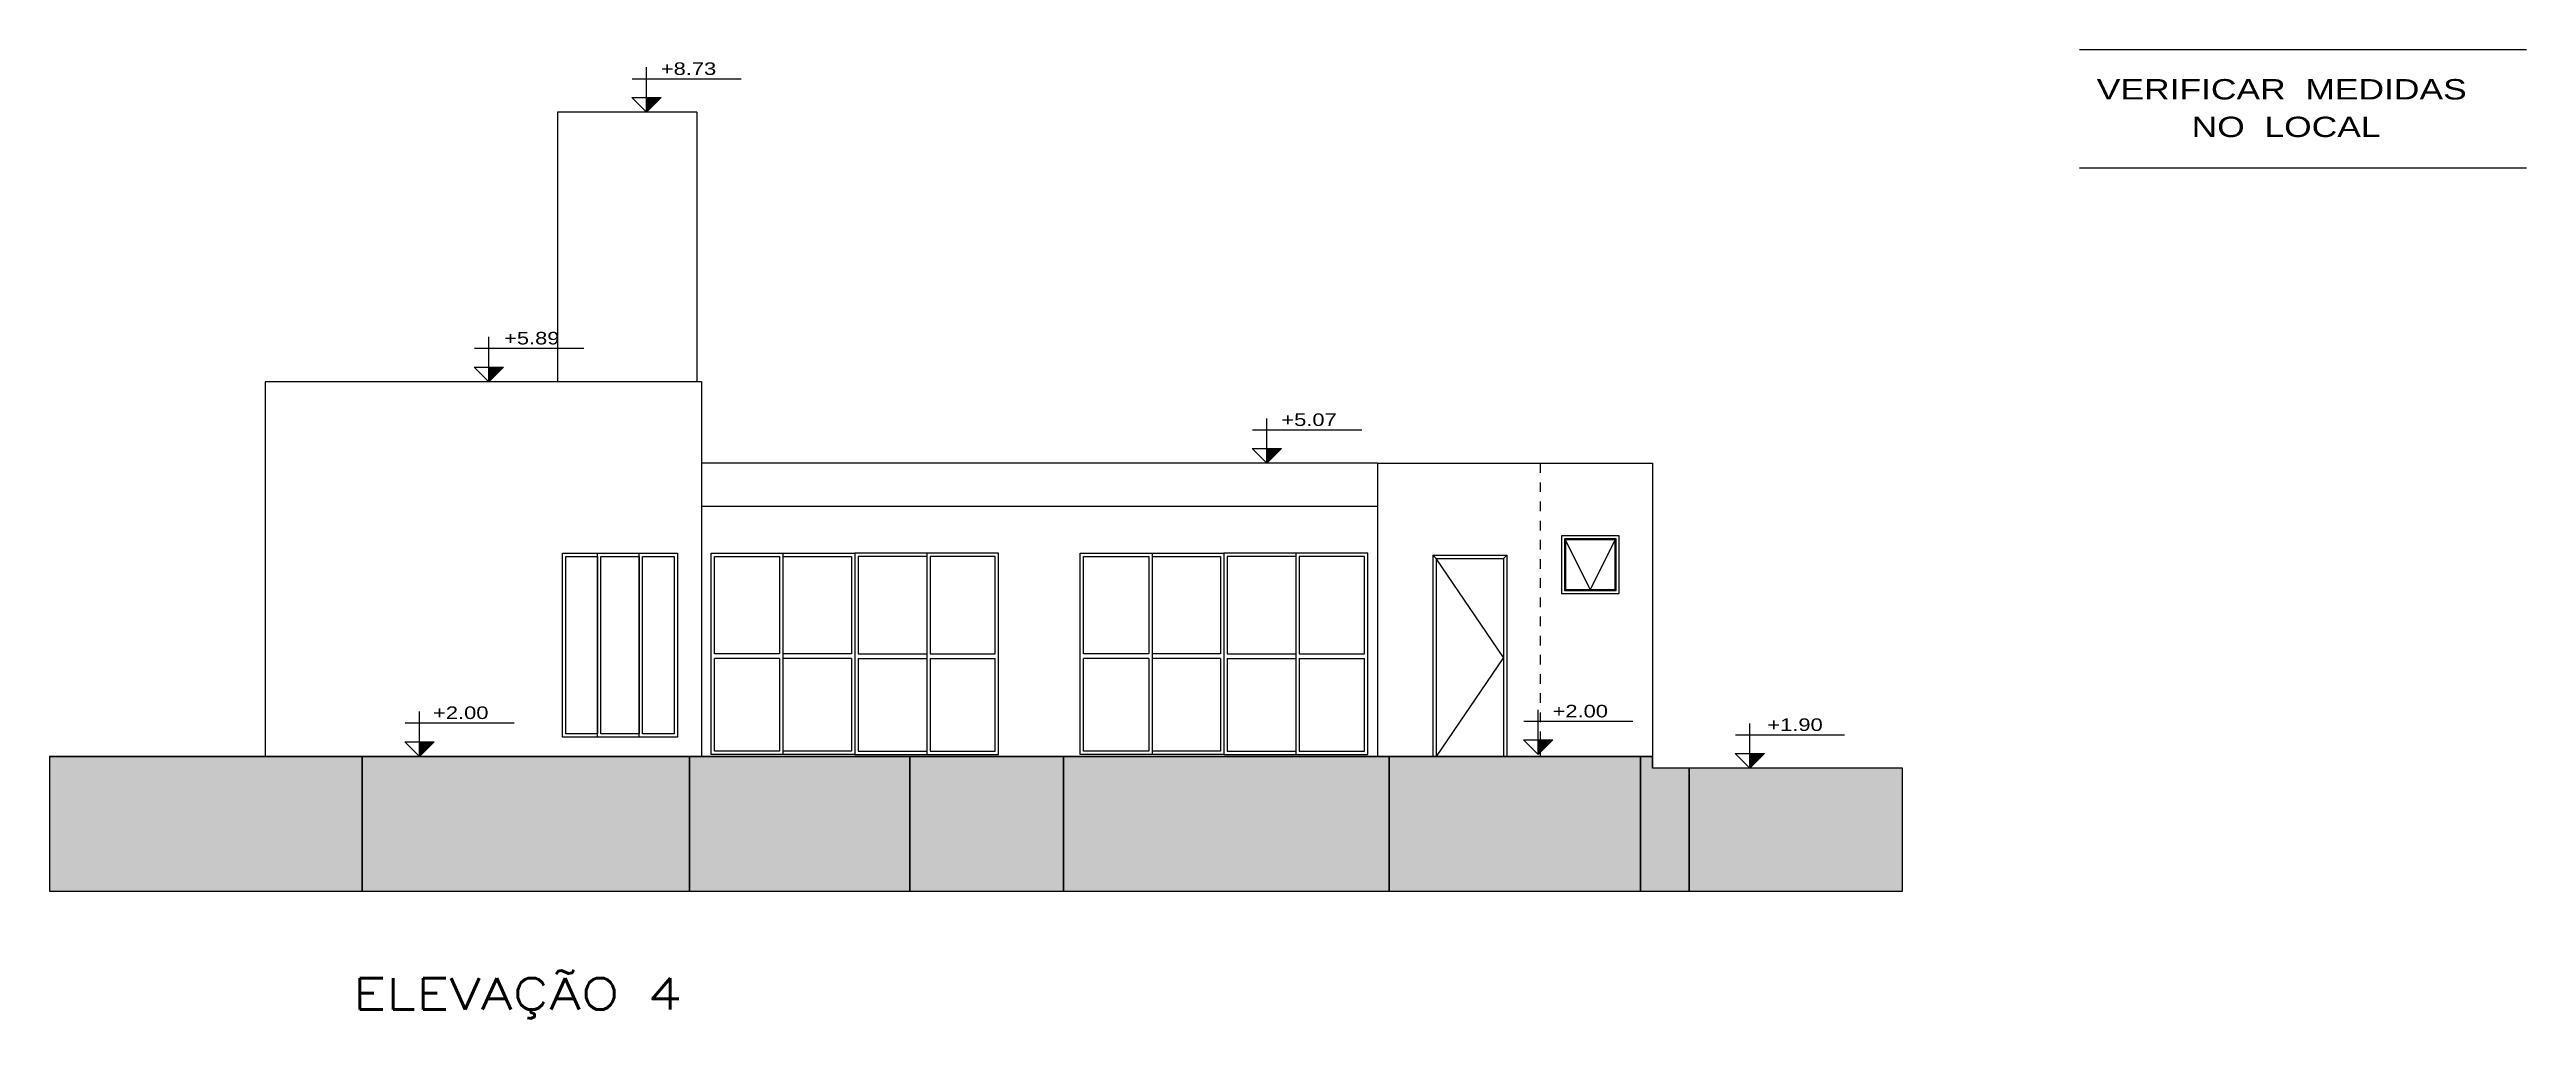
# Model space of a CAD drawing. Extents: x 285 to 405, y 94 to 191.
# Drawn here: x 337.93 to 363.76, y 129.15 to 139.26 of the extents above; entities that cross this region are included whole.
import ezdxf

# ---------------------------------------------------------------- set-up
doc = ezdxf.new("R2010")
doc.units = 0
doc.linetypes.add('HIDDEN', pattern=[9.525, 6.35, -3.175])
doc.linetypes.add('PHANTOM2', pattern=[31.75, 15.875, -3.175, 3.175, -3.175, 3.175, -3.175])
doc.layers.get('0').update_dxf_attribs({"linetype": 'CONTINUOUS'})
for name, color, linetype in [('06', 6, 'CONTINUOUS'), ('A-LINE-10', 1, 'CONTINUOUS'), ('A-LINE-20', 2, 'CONTINUOUS'), ('A-LINE-30', 3, 'CONTINUOUS'), ('COTAS', 3, 'CONTINUOUS'), ('G-EX-ALV', 62, 'PHANTOM2'), ('G-HAT-20', 232, 'CONTINUOUS'), ('T-TEXT-60', 6, 'CONTINUOUS')]:
    doc.layers.add(name, color=color, linetype=linetype)
doc.styles.add('200', font='BRASIL.SHX', dxfattribs={"width": 1.3, "height": 0.2125})
doc.styles.add('75-175', font='romans.shx', dxfattribs={"width": 1.3, "height": 0.328125})
doc.styles.add('80', font='BRASIL.SHX', dxfattribs={"width": 1.3, "height": 0.0875})

msp = doc.modelspace()

# ---------------------------------------------------------------- texts
at = {"color": 4, "style": '200', "width": 1.3}
for s, p in [('VERIFICAR  MEDIDAS', (359.283, 138.738)), ('NO  LOCAL', (360.2722, 138.3459))]:
    msp.add_text(s, height=0.2125, dxfattribs=at).set_placement(p)
at = {"layer": 'T-TEXT-60', "ltscale": 0.0005, "style": '75-175', "width": 1.3}
msp.add_text('ELEVAÇÃO 4', height=0.32812, dxfattribs=at).set_placement((341.0934, 129.2444))

# ---------------------------------------------------------------- blocks, each defined once
blk = doc.blocks.new('NIVEL-C')
at = {"color": 1}
for p, q in [((-0.1, 0.233), (0.659, 0.233)), ((0, 0), (0, 0.312)), ((-0.102, 0.102), (0.102, 0.102)), ((0, 0), (-0.102, 0.102)), ((0, 0), (0.102, 0.102))]:
    blk.add_line(p, q, dxfattribs=at)
blk.add_solid([(0, 0.102), (0, 0), (0, 0.102), (0.102, 0.102)], dxfattribs=at)
at = {"color": 2, "style": '80', "width": 1.3}
blk.add_attdef('NIVEL', (0.1, 0.259), '', height=0.0875, dxfattribs=at)

# ---------------------------------------------------------------- hatches: boundary and pattern name
at = {"layer": 'G-HAT-20'}
h = msp.add_hatch(color=256, dxfattribs=at)
h.paths.add_polyline_path([(337.9285, 131.8852), (337.9285, 130.4788), (341.1886, 130.4788), (341.1886, 131.8852)])
h.paths.add_polyline_path([(344.6036, 130.4788), (344.6036, 131.8852), (341.1886, 131.8852), (341.1886, 130.4788)])
h.paths.add_polyline_path([(346.9036, 130.4788), (346.9036, 131.8852), (344.6036, 131.8852), (344.6036, 130.4788)])
h.paths.add_polyline_path([(348.5036, 130.4788), (348.5036, 131.8852), (346.9036, 131.8852), (346.9036, 130.4788)])
h.paths.add_polyline_path([(351.9036, 130.4788), (351.9036, 131.8852), (348.5036, 131.8852), (348.5036, 130.4788)])
h.paths.add_polyline_path([(351.9036, 130.4788), (354.5247, 130.4788), (354.5247, 131.8852), (351.9036, 131.8852)])
h.paths.add_polyline_path([(355.0294, 131.7607), (354.6497, 131.7607), (354.6497, 131.8852), (354.5247, 131.8852), (354.5247, 130.4788), (355.0294, 130.4788)])
h.paths.add_polyline_path([(357.2565, 130.4788), (357.2565, 131.7607), (355.0294, 131.7607), (355.0294, 130.4788)])

# ---------------------------------------------------------------- linework, layer by layer
at = {"layer": '06'}
for p, q in [((359.1033, 139.2589), (363.7648, 139.2589)), ((359.1033, 138.0252), (363.7648, 138.0252))]:
    msp.add_line(p, q, dxfattribs=at)
at = {"layer": 'A-LINE-10'}
for p, q in [((353.4786, 134.943), (354.6497, 134.943)), ((354.6497, 134.943), (354.6497, 131.8852)), ((352.3586, 133.9852), (353.1286, 133.9852)), ((352.3586, 133.9852), (352.3936, 133.9502)), ((353.1286, 133.9852), (353.0936, 133.9502)), ((337.9285, 131.8852), (354.6497, 131.8852)), ((354.6497, 131.8852), (354.6497, 131.7607)), ((357.2565, 131.7607), (354.6497, 131.7607))]:
    msp.add_line(p, q, dxfattribs=at)
at = {"layer": 'A-LINE-10', "linetype": 'HIDDEN'}
for p, q in [((353.9997, 133.6252), (353.7397, 134.1452)), ((354.2597, 134.1452), (353.9997, 133.6252)), ((353.0936, 132.9177), (352.3936, 133.9502)), ((353.0936, 132.9177), (352.3936, 131.8852))]:
    msp.add_line(p, q, dxfattribs=at)
at = {"layer": 'A-LINE-10', "ltscale": 0.0005}
for p, q in [((352.3586, 133.9852), (352.3586, 131.8852)), ((353.1286, 133.9852), (353.1286, 131.8852))]:
    msp.add_line(p, q, dxfattribs=at)
at = {"layer": 'A-LINE-10'}
for points in [[(354.2597, 134.1452), (353.7397, 134.1452), (353.7397, 133.6252), (354.2597, 133.6252)], [(343.2786, 134.0052), (344.4786, 134.0052), (344.4786, 132.0852), (343.2786, 132.0852)], [(344.0786, 134.0052), (344.4786, 134.0052), (344.4786, 132.0852), (344.0786, 132.0852)], [(344.8286, 134.0052), (345.5786, 134.0052), (345.5786, 131.9052), (344.8286, 131.9052)], [(347.8286, 134.0052), (347.0786, 134.0052), (347.0786, 131.9052), (347.8286, 131.9052)], [(348.6786, 134.0052), (349.4286, 134.0052), (349.4286, 131.9052), (348.6786, 131.9052)], [(351.6786, 134.0052), (350.9286, 134.0052), (350.9286, 131.9052), (351.6786, 131.9052)], [(337.9285, 131.8852), (337.9285, 130.4788), (341.1886, 130.4788), (341.1886, 131.8852)], [(344.6036, 130.4788), (344.6036, 131.8852), (341.1886, 131.8852), (341.1886, 130.4788)], [(346.9036, 130.4788), (346.9036, 131.8852), (344.6036, 131.8852), (344.6036, 130.4788)], [(348.5036, 130.4788), (348.5036, 131.8852), (346.9036, 131.8852), (346.9036, 130.4788)], [(351.9036, 130.4788), (351.9036, 131.8852), (348.5036, 131.8852), (348.5036, 130.4788)], [(351.9036, 130.4788), (354.5247, 130.4788), (354.5247, 131.8852), (351.9036, 131.8852)], [(355.0294, 131.7607), (354.6497, 131.7607), (354.6497, 131.8852), (354.5247, 131.8852), (354.5247, 130.4788), (355.0294, 130.4788)], [(357.2565, 130.4788), (357.2565, 131.7607), (355.0294, 131.7607), (355.0294, 130.4788)]]:
    msp.add_lwpolyline(points, close=True, dxfattribs=at)
for points in [[(343.6786, 132.0852), (343.2786, 132.0852), (343.2786, 134.0052), (343.6786, 134.0052)], [(344.1136, 132.0852), (343.6436, 132.0852), (343.6436, 134.0052), (344.1136, 134.0052)], [(345.5436, 134.0052), (346.3286, 134.0052), (346.3286, 131.9052), (345.5436, 131.9052)], [(347.1136, 134.0052), (346.3286, 134.0052), (346.3286, 131.9052), (347.1136, 131.9052)], [(349.3936, 134.0052), (350.1786, 134.0052), (350.1786, 131.9052), (349.3936, 131.9052)], [(350.9636, 134.0052), (350.1786, 134.0052), (350.1786, 131.9052), (350.9636, 131.9052)]]:
    msp.add_lwpolyline(points, dxfattribs=at)
at = {"layer": 'A-LINE-20', "ltscale": 0.0005}
for p, q in [((343.2286, 138.6052), (343.2286, 135.793)), ((344.6786, 138.6052), (344.6786, 135.793)), ((352.3936, 133.9502), (352.3936, 131.8852)), ((353.0936, 133.9502), (353.0936, 131.8852))]:
    msp.add_line(p, q, dxfattribs=at)
at = {"layer": 'A-LINE-20'}
for p, q in [((344.6786, 138.6052), (343.2286, 138.6052)), ((351.7786, 134.943), (344.7286, 134.943)), ((351.7786, 134.493), (344.7286, 134.493)), ((352.3936, 133.9502), (353.0936, 133.9502)), ((345.5436, 132.9552), (344.8636, 132.9552)), ((345.5436, 132.9052), (344.8636, 132.9052)), ((346.2936, 132.9552), (345.5786, 132.9552)), ((346.2936, 132.9052), (345.5786, 132.9052)), ((346.3636, 132.9552), (347.0786, 132.9552)), ((346.3636, 132.9052), (347.0786, 132.9052)), ((347.1136, 132.9552), (347.7936, 132.9552)), ((347.1136, 132.9052), (347.7936, 132.9052)), ((349.3936, 132.9552), (348.7136, 132.9552)), ((349.3936, 132.9052), (348.7136, 132.9052)), ((350.1436, 132.9552), (349.4286, 132.9552)), ((350.1436, 132.9052), (349.4286, 132.9052)), ((350.2136, 132.9552), (350.9286, 132.9552)), ((350.2136, 132.9052), (350.9286, 132.9052)), ((350.9636, 132.9552), (351.6436, 132.9552)), ((350.9636, 132.9052), (351.6436, 132.9052))]:
    msp.add_line(p, q, dxfattribs=at)
at = {"layer": 'A-LINE-20', "color": 3}
for p, q in [((340.1786, 135.793), (340.1786, 131.8852)), ((341.0636, 135.793), (340.1786, 135.793)), ((344.7286, 135.793), (341.0636, 135.793)), ((344.7286, 135.793), (344.7286, 131.8852))]:
    msp.add_line(p, q, dxfattribs=at)
at = {"layer": 'A-LINE-20'}
for points in [[(354.2997, 134.1852), (353.6997, 134.1852), (353.6997, 133.5852), (354.2997, 133.5852)], [(354.2697, 134.1552), (353.7297, 134.1552), (353.7297, 133.6152), (354.2697, 133.6152)]]:
    msp.add_lwpolyline(points, close=True, dxfattribs=at)
for points in [[(343.3136, 132.9552), (343.3136, 133.9702), (343.6436, 133.9702), (343.6436, 132.9552)], [(343.6786, 132.9552), (343.6786, 133.9702), (344.0786, 133.9702), (344.0786, 132.9552)], [(344.1136, 132.9552), (344.1136, 133.9702), (344.4436, 133.9702), (344.4436, 132.9552)], [(344.8636, 132.9552), (344.8636, 133.9702), (345.5436, 133.9702), (345.5436, 132.9552)], [(345.5786, 133.9702), (346.2936, 133.9702), (346.2936, 132.9552)], [(347.0786, 133.9702), (346.3636, 133.9702), (346.3636, 132.9552)], [(347.7936, 132.9552), (347.7936, 133.9702), (347.1136, 133.9702), (347.1136, 132.9552)], [(348.7136, 132.9552), (348.7136, 133.9702), (349.3936, 133.9702), (349.3936, 132.9552)], [(349.4286, 133.9702), (350.1436, 133.9702), (350.1436, 132.9552)], [(350.9286, 133.9702), (350.2136, 133.9702), (350.2136, 132.9552)], [(351.6436, 132.9552), (351.6436, 133.9702), (350.9636, 133.9702), (350.9636, 132.9552)], [(343.6436, 132.9552), (343.6436, 132.1202), (343.3136, 132.1202), (343.3136, 132.9552)], [(344.0786, 132.9552), (344.0786, 132.1202), (343.6786, 132.1202), (343.6786, 132.9552)], [(344.4436, 132.9552), (344.4436, 132.1202), (344.1136, 132.1202), (344.1136, 132.9552)], [(345.5436, 132.9052), (345.5436, 131.9402), (344.8636, 131.9402), (344.8636, 132.9052)], [(346.2936, 132.9052), (346.2936, 131.9402), (345.5786, 131.9402)], [(346.3636, 132.9052), (346.3636, 131.9402), (347.0786, 131.9402)], [(347.1136, 132.9052), (347.1136, 131.9402), (347.7936, 131.9402), (347.7936, 132.9052)], [(349.3936, 132.9052), (349.3936, 131.9402), (348.7136, 131.9402), (348.7136, 132.9052)], [(350.1436, 132.9052), (350.1436, 131.9402), (349.4286, 131.9402)], [(350.2136, 132.9052), (350.2136, 131.9402), (350.9286, 131.9402)], [(350.9636, 132.9052), (350.9636, 131.9402), (351.6436, 131.9402), (351.6436, 132.9052)]]:
    msp.add_lwpolyline(points, dxfattribs=at)
at = {"layer": 'A-LINE-30'}
for q in [(353.4786, 134.943), (351.7786, 131.8852)]:
    msp.add_line((351.7786, 134.943), q, dxfattribs=at)
at = {"layer": 'G-EX-ALV', "ltscale": 0.0005}
msp.add_line((353.4786, 134.943), (353.4786, 131.8852), dxfattribs=at)

# ---------------------------------------------------------------- block references
at = {"layer": 'COTAS', "xscale": 1.5, "yscale": 1.5, "zscale": 1.5}
for p, values in [((344.1551, 138.6052), {'NIVEL': '+8.73'}), ((350.6275, 134.943), {'NIVEL': '+5.07'}), ((353.4566, 131.903), {'NIVEL': '+2.00'})]:
    msp.add_blockref('NIVEL-C', p, dxfattribs=at).add_auto_attribs(values)
at = {"layer": 'COTAS'}
ref = msp.add_blockref('NIVEL-C', (342.5115, 135.793), dxfattribs=dict(at, xscale=1.5, yscale=1.5, zscale=1.5))
ref.add_attrib('NIVEL', '+5.89', (342.6699, 136.1822), dxfattribs={"layer": '0', "color": 2, "height": 0.13125, "style": '80', "width": 1.3})
ref = msp.add_blockref('NIVEL-C', (341.7872, 131.8852), dxfattribs=dict(at, xscale=1.5, yscale=1.5, zscale=1.5))
ref.add_attrib('NIVEL', '+2.00', (341.9293, 132.2745), dxfattribs={"layer": '0', "color": 2, "height": 0.13125, "style": '80', "width": 1.3})
ref = msp.add_blockref('NIVEL-C', (355.6642, 131.7607), dxfattribs=dict(at, xscale=1.5, yscale=1.5, zscale=1.5))
ref.add_attrib('NIVEL', '+1.90', (355.847, 132.1499), dxfattribs={"layer": '0', "color": 2, "height": 0.13125, "style": '80', "width": 1.3})

msp.set_redraw_order([(e.dxf.handle, doc.entitydb.next_handle()) for e in msp.query("TEXT MTEXT ATTDEF DIMENSION ARC_DIMENSION")])  # texts and dimensions are drawn at this point

doc.saveas('drawing.dxf')
